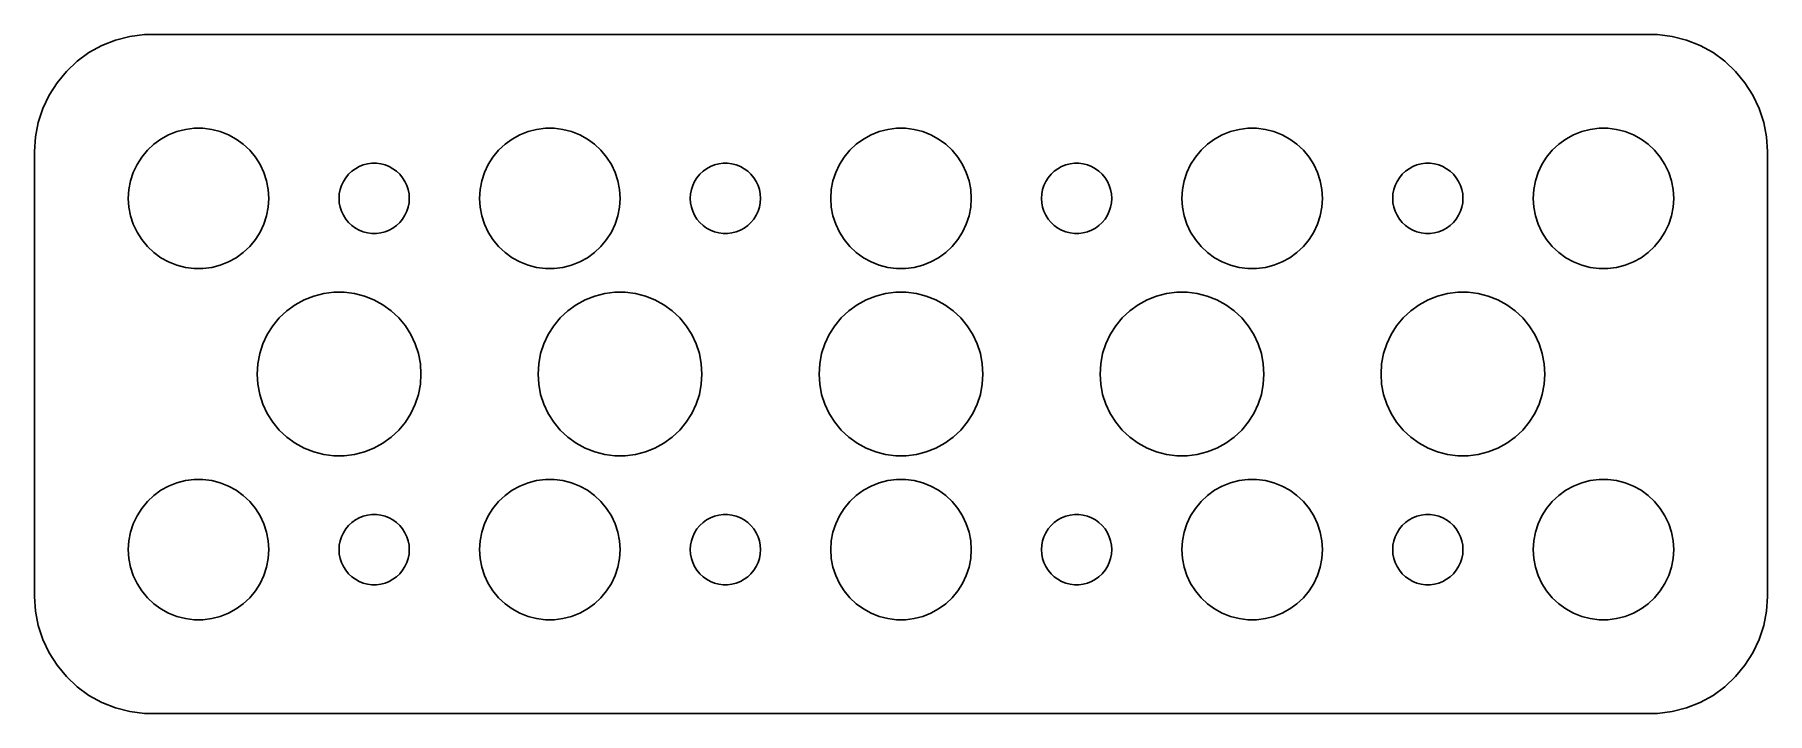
# Model space of a CAD drawing. Header units: metres. Extents: x -37 to 37, y -14.5 to 14.5.
import ezdxf

# ---------------------------------------------------------------- set-up
doc = ezdxf.new("R2010")
doc.units = ezdxf.units.M

msp = doc.modelspace()

# ---------------------------------------------------------------- linework, layer by layer
for p, q in [((-33.5451, 14.2553), (-34.1289, 14.0241)), ((-32.9369, 14.4114), (-33.5451, 14.2553)), ((-32.3139, 14.4901), (-32.9369, 14.4114)), ((32.3139, 14.4901), (-32.3139, 14.4901)), ((32.9369, 14.4114), (32.3139, 14.4901)), ((33.5451, 14.2553), (32.9369, 14.4114)), ((34.1289, 14.0241), (33.5451, 14.2553)), ((-35.1871, 13.3526), (-35.6448, 12.9227)), ((-34.6791, 13.7216), (-35.1871, 13.3526)), ((-34.1289, 14.0241), (-34.6791, 13.7216)), ((34.6791, 13.7216), (34.1289, 14.0241)), ((35.1871, 13.3526), (34.6791, 13.7216)), ((35.6448, 12.9227), (35.1871, 13.3526)), ((-35.6448, 12.9227), (-36.0451, 12.4389)), ((36.0451, 12.4389), (35.6448, 12.9227)), ((-36.3815, 11.9088), (-36.6489, 11.3406)), ((-36.0451, 12.4389), (-36.3815, 11.9088)), ((36.3815, 11.9088), (36.0451, 12.4389)), ((36.6489, 11.3406), (36.3815, 11.9088)), ((-36.6489, 11.3406), (-36.8429, 10.7434)), ((36.8429, 10.7434), (36.6489, 11.3406)), ((-36.8429, 10.7434), (-36.9606, 10.1267)), ((-30.927, 10.3532), (-30.5621, 10.4469)), ((-30.5621, 10.4469), (-30.1884, 10.4941)), ((-30.1884, 10.4941), (-29.8116, 10.4941)), ((-29.8116, 10.4941), (-29.4379, 10.4469)), ((-29.4379, 10.4469), (-29.0729, 10.3532)), ((-15.927, 10.3532), (-15.5621, 10.4469)), ((-15.5621, 10.4469), (-15.1884, 10.4941)), ((-15.1884, 10.4941), (-14.8116, 10.4941)), ((-14.8116, 10.4941), (-14.4379, 10.4469)), ((-14.4379, 10.4469), (-14.0729, 10.3532)), ((-0.92705, 10.3532), (-0.56213, 10.4469)), ((-0.56213, 10.4469), (-0.18837, 10.4941)), ((-0.18837, 10.4941), (0.18837, 10.4941)), ((0.18837, 10.4941), (0.56213, 10.4469)), ((0.56213, 10.4469), (0.92705, 10.3532)), ((14.0729, 10.3532), (14.4379, 10.4469)), ((14.4379, 10.4469), (14.8116, 10.4941)), ((14.8116, 10.4941), (15.1884, 10.4941)), ((15.1884, 10.4941), (15.5621, 10.4469)), ((15.5621, 10.4469), (15.927, 10.3532)), ((29.0729, 10.3532), (29.4379, 10.4469)), ((29.4379, 10.4469), (29.8116, 10.4941)), ((29.8116, 10.4941), (30.1884, 10.4941)), ((30.1884, 10.4941), (30.5621, 10.4469)), ((30.5621, 10.4469), (30.927, 10.3532)), ((36.9606, 10.1267), (36.8429, 10.7434)), ((-36.9606, 10.1267), (-37, 9.5)), ((-32.1869, 9.55363), (-31.9123, 9.81154)), ((-31.9123, 9.81154), (-31.6075, 10.033)), ((-31.6075, 10.033), (-31.2773, 10.2145)), ((-31.2773, 10.2145), (-30.927, 10.3532)), ((-29.0729, 10.3532), (-28.7227, 10.2145)), ((-28.7227, 10.2145), (-28.3925, 10.033)), ((-28.3925, 10.033), (-28.0877, 9.81154)), ((-28.0877, 9.81154), (-27.8131, 9.55363)), ((-17.1869, 9.55363), (-16.9123, 9.81154)), ((-16.9123, 9.81154), (-16.6075, 10.033)), ((-16.6075, 10.033), (-16.2773, 10.2145)), ((-16.2773, 10.2145), (-15.927, 10.3532)), ((-14.0729, 10.3532), (-13.7227, 10.2145)), ((-13.7227, 10.2145), (-13.3925, 10.033)), ((-13.3925, 10.033), (-13.0877, 9.81154)), ((-13.0877, 9.81154), (-12.8131, 9.55363)), ((-2.1869, 9.55363), (-1.91226, 9.81154)), ((-1.91226, 9.81154), (-1.60747, 10.033)), ((-1.60747, 10.033), (-1.27733, 10.2145)), ((-1.27733, 10.2145), (-0.92705, 10.3532)), ((0.92705, 10.3532), (1.27733, 10.2145)), ((1.27733, 10.2145), (1.60747, 10.033)), ((1.60747, 10.033), (1.91226, 9.81154)), ((1.91226, 9.81154), (2.1869, 9.55363)), ((12.8131, 9.55363), (13.0877, 9.81154)), ((13.0877, 9.81154), (13.3925, 10.033)), ((13.3925, 10.033), (13.7227, 10.2145)), ((13.7227, 10.2145), (14.0729, 10.3532)), ((15.927, 10.3532), (16.2773, 10.2145)), ((16.2773, 10.2145), (16.6075, 10.033)), ((16.6075, 10.033), (16.9123, 9.81154)), ((16.9123, 9.81154), (17.1869, 9.55363)), ((27.8131, 9.55363), (28.0877, 9.81154)), ((28.0877, 9.81154), (28.3925, 10.033)), ((28.3925, 10.033), (28.7227, 10.2145)), ((28.7227, 10.2145), (29.0729, 10.3532)), ((30.927, 10.3532), (31.2773, 10.2145)), ((31.2773, 10.2145), (31.6075, 10.033)), ((31.6075, 10.033), (31.9123, 9.81154)), ((31.9123, 9.81154), (32.1869, 9.55363)), ((37, 9.5), (36.9606, 10.1267)), ((-37, 9.5), (-37, -9.5)), ((-32.7893, 8.60437), (-32.6289, 8.94525)), ((-32.6289, 8.94525), (-32.427, 9.26335)), ((-32.427, 9.26335), (-32.1869, 9.55363)), ((-27.8131, 9.55363), (-27.5729, 9.26335)), ((-27.5729, 9.26335), (-27.3711, 8.94525)), ((-27.3711, 8.94525), (-27.2107, 8.60437)), ((-23.1387, 8.85724), (-22.9635, 8.92657)), ((-22.9635, 8.92657), (-22.7811, 8.97342)), ((-22.7811, 8.97342), (-22.5942, 8.99704)), ((-22.5942, 8.99704), (-22.4058, 8.99704)), ((-22.4058, 8.99704), (-22.2189, 8.97342)), ((-22.2189, 8.97342), (-22.0365, 8.92657)), ((-22.0365, 8.92657), (-21.8613, 8.85724)), ((-17.7893, 8.60437), (-17.6289, 8.94525)), ((-17.6289, 8.94525), (-17.427, 9.26335)), ((-17.427, 9.26335), (-17.1869, 9.55363)), ((-12.8131, 9.55363), (-12.5729, 9.26335)), ((-12.5729, 9.26335), (-12.3711, 8.94525)), ((-12.3711, 8.94525), (-12.2107, 8.60437)), ((-8.13866, 8.85724), (-7.96352, 8.92657)), ((-7.96352, 8.92657), (-7.78107, 8.97342)), ((-7.78107, 8.97342), (-7.59418, 8.99704)), ((-7.59418, 8.99704), (-7.40581, 8.99704)), ((-7.40581, 8.99704), (-7.21892, 8.97342)), ((-7.21892, 8.97342), (-7.03647, 8.92657)), ((-7.03647, 8.92657), (-6.86133, 8.85724)), ((-2.78932, 8.60437), (-2.62891, 8.94525)), ((-2.62891, 8.94525), (-2.42705, 9.26335)), ((-2.42705, 9.26335), (-2.1869, 9.55363)), ((2.1869, 9.55363), (2.42705, 9.26335)), ((2.42705, 9.26335), (2.62891, 8.94525)), ((2.62891, 8.94525), (2.78932, 8.60437)), ((6.86133, 8.85724), (7.03647, 8.92657)), ((7.03647, 8.92657), (7.21892, 8.97342)), ((7.21892, 8.97342), (7.40581, 8.99704)), ((7.40581, 8.99704), (7.59418, 8.99704)), ((7.59418, 8.99704), (7.78107, 8.97342)), ((7.78107, 8.97342), (7.96352, 8.92657)), ((7.96352, 8.92657), (8.13866, 8.85724)), ((12.2107, 8.60437), (12.3711, 8.94525)), ((12.3711, 8.94525), (12.5729, 9.26335)), ((12.5729, 9.26335), (12.8131, 9.55363)), ((17.1869, 9.55363), (17.427, 9.26335)), ((17.427, 9.26335), (17.6289, 8.94525)), ((17.6289, 8.94525), (17.7893, 8.60437)), ((21.8613, 8.85724), (22.0365, 8.92657)), ((22.0365, 8.92657), (22.2189, 8.97342)), ((22.2189, 8.97342), (22.4058, 8.99704)), ((22.4058, 8.99704), (22.5942, 8.99704)), ((22.5942, 8.99704), (22.7811, 8.97342)), ((22.7811, 8.97342), (22.9635, 8.92657)), ((22.9635, 8.92657), (23.1387, 8.85724)), ((27.2107, 8.60437), (27.3711, 8.94525)), ((27.3711, 8.94525), (27.5729, 9.26335)), ((27.5729, 9.26335), (27.8131, 9.55363)), ((32.1869, 9.55363), (32.427, 9.26335)), ((32.427, 9.26335), (32.6289, 8.94525)), ((32.6289, 8.94525), (32.7893, 8.60437)), ((37, -9.5), (37, 9.5)), ((-32.9763, 7.87599), (-32.9057, 8.24606)), ((-32.9057, 8.24606), (-32.7893, 8.60437)), ((-27.2107, 8.60437), (-27.0942, 8.24606)), ((-27.0942, 8.24606), (-27.0237, 7.87599)), ((-23.8947, 8.05219), (-23.8145, 8.22263)), ((-23.8145, 8.22263), (-23.7135, 8.38167)), ((-23.7135, 8.38167), (-23.5934, 8.52681)), ((-23.5934, 8.52681), (-23.4561, 8.65576)), ((-23.4561, 8.65576), (-23.3037, 8.76648)), ((-23.3037, 8.76648), (-23.1387, 8.85724)), ((-21.8613, 8.85724), (-21.6963, 8.76648)), ((-21.6963, 8.76648), (-21.5439, 8.65576)), ((-21.5439, 8.65576), (-21.4065, 8.52681)), ((-21.4065, 8.52681), (-21.2865, 8.38167)), ((-21.2865, 8.38167), (-21.1855, 8.22263)), ((-21.1855, 8.22263), (-21.1053, 8.05219)), ((-17.9763, 7.87599), (-17.9057, 8.24606)), ((-17.9057, 8.24606), (-17.7893, 8.60437)), ((-12.2107, 8.60437), (-12.0942, 8.24606)), ((-12.0942, 8.24606), (-12.0237, 7.87599)), ((-8.89465, 8.05219), (-8.81445, 8.22263)), ((-8.81445, 8.22263), (-8.71352, 8.38167)), ((-8.71352, 8.38167), (-8.59344, 8.52681)), ((-8.59344, 8.52681), (-8.45613, 8.65576)), ((-8.45613, 8.65576), (-8.30373, 8.76648)), ((-8.30373, 8.76648), (-8.13866, 8.85724)), ((-6.86133, 8.85724), (-6.69626, 8.76648)), ((-6.69626, 8.76648), (-6.54385, 8.65576)), ((-6.54385, 8.65576), (-6.40654, 8.52681)), ((-6.40654, 8.52681), (-6.28647, 8.38167)), ((-6.28647, 8.38167), (-6.18553, 8.22263)), ((-6.18553, 8.22263), (-6.10533, 8.05219)), ((-2.97633, 7.87599), (-2.90575, 8.24606)), ((-2.90575, 8.24606), (-2.78932, 8.60437)), ((2.78932, 8.60437), (2.90575, 8.24606)), ((2.90575, 8.24606), (2.97633, 7.87599)), ((6.10533, 8.05219), (6.18553, 8.22263)), ((6.18553, 8.22263), (6.28647, 8.38167)), ((6.28647, 8.38167), (6.40654, 8.52681)), ((6.40654, 8.52681), (6.54385, 8.65576)), ((6.54385, 8.65576), (6.69626, 8.76648)), ((6.69626, 8.76648), (6.86133, 8.85724)), ((8.13866, 8.85724), (8.30373, 8.76648)), ((8.30373, 8.76648), (8.45613, 8.65576)), ((8.45613, 8.65576), (8.59344, 8.52681)), ((8.59344, 8.52681), (8.71352, 8.38167)), ((8.71352, 8.38167), (8.81445, 8.22263)), ((8.81445, 8.22263), (8.89465, 8.05219)), ((12.0237, 7.87599), (12.0942, 8.24606)), ((12.0942, 8.24606), (12.2107, 8.60437)), ((17.7893, 8.60437), (17.9057, 8.24606)), ((17.9057, 8.24606), (17.9763, 7.87599)), ((21.1053, 8.05219), (21.1855, 8.22263)), ((21.1855, 8.22263), (21.2865, 8.38167)), ((21.2865, 8.38167), (21.4065, 8.52681)), ((21.4065, 8.52681), (21.5439, 8.65576)), ((21.5439, 8.65576), (21.6963, 8.76648)), ((21.6963, 8.76648), (21.8613, 8.85724)), ((23.1387, 8.85724), (23.3037, 8.76648)), ((23.3037, 8.76648), (23.4561, 8.65576)), ((23.4561, 8.65576), (23.5934, 8.52681)), ((23.5934, 8.52681), (23.7135, 8.38167)), ((23.7135, 8.38167), (23.8145, 8.22263)), ((23.8145, 8.22263), (23.8947, 8.05219)), ((27.0237, 7.87599), (27.0942, 8.24606)), ((27.0942, 8.24606), (27.2107, 8.60437)), ((32.7893, 8.60437), (32.9057, 8.24606)), ((32.9057, 8.24606), (32.9763, 7.87599)), ((-33, 7.5), (-32.9763, 7.87599)), ((-32.9763, 7.12399), (-33, 7.5)), ((-27.0237, 7.87599), (-27, 7.5)), ((-27, 7.5), (-27.0237, 7.12399)), ((-24, 7.5), (-23.9882, 7.68799)), ((-23.9882, 7.312), (-24, 7.5)), ((-23.9882, 7.68799), (-23.9529, 7.87303)), ((-23.9529, 7.87303), (-23.8947, 8.05219)), ((-21.1053, 8.05219), (-21.0471, 7.87303)), ((-21.0471, 7.87303), (-21.0118, 7.68799)), ((-21.0118, 7.68799), (-21, 7.5)), ((-21, 7.5), (-21.0118, 7.312)), ((-18, 7.5), (-17.9763, 7.87599)), ((-17.9763, 7.12399), (-18, 7.5)), ((-12.0237, 7.87599), (-12, 7.5)), ((-12, 7.5), (-12.0237, 7.12399)), ((-9, 7.5), (-8.98816, 7.68799)), ((-8.98816, 7.312), (-9, 7.5)), ((-8.98816, 7.68799), (-8.95287, 7.87303)), ((-8.95287, 7.87303), (-8.89465, 8.05219)), ((-6.10533, 8.05219), (-6.04712, 7.87303)), ((-6.04712, 7.87303), (-6.01183, 7.68799)), ((-6.01183, 7.68799), (-6, 7.5)), ((-6, 7.5), (-6.01183, 7.312)), ((-3, 7.5), (-2.97633, 7.87599)), ((-2.97633, 7.12399), (-3, 7.5)), ((2.97633, 7.87599), (3, 7.5)), ((3, 7.5), (2.97633, 7.12399)), ((6, 7.5), (6.01183, 7.68799)), ((6.01183, 7.312), (6, 7.5)), ((6.01183, 7.68799), (6.04712, 7.87303)), ((6.04712, 7.87303), (6.10533, 8.05219)), ((8.89465, 8.05219), (8.95287, 7.87303)), ((8.95287, 7.87303), (8.98816, 7.68799)), ((8.98816, 7.68799), (9, 7.5)), ((9, 7.5), (8.98816, 7.312)), ((12, 7.5), (12.0237, 7.87599)), ((12.0237, 7.12399), (12, 7.5)), ((17.9763, 7.87599), (18, 7.5)), ((18, 7.5), (17.9763, 7.12399)), ((21, 7.5), (21.0118, 7.68799)), ((21.0118, 7.312), (21, 7.5)), ((21.0118, 7.68799), (21.0471, 7.87303)), ((21.0471, 7.87303), (21.1053, 8.05219)), ((23.8947, 8.05219), (23.9529, 7.87303)), ((23.9529, 7.87303), (23.9882, 7.68799)), ((23.9882, 7.68799), (24, 7.5)), ((24, 7.5), (23.9882, 7.312)), ((27, 7.5), (27.0237, 7.87599)), ((27.0237, 7.12399), (27, 7.5)), ((32.9763, 7.87599), (33, 7.5)), ((33, 7.5), (32.9763, 7.12399)), ((-32.9057, 6.75392), (-32.9763, 7.12399)), ((-32.7893, 6.39561), (-32.9057, 6.75392)), ((-27.0942, 6.75392), (-27.2107, 6.39561)), ((-27.0237, 7.12399), (-27.0942, 6.75392)), ((-23.9529, 7.12695), (-23.9882, 7.312)), ((-23.8947, 6.9478), (-23.9529, 7.12695)), ((-23.8145, 6.77736), (-23.8947, 6.9478)), ((-23.7135, 6.61832), (-23.8145, 6.77736)), ((-21.1855, 6.77736), (-21.2865, 6.61832)), ((-21.1053, 6.9478), (-21.1855, 6.77736)), ((-21.0471, 7.12695), (-21.1053, 6.9478)), ((-21.0118, 7.312), (-21.0471, 7.12695)), ((-17.9057, 6.75392), (-17.9763, 7.12399)), ((-17.7893, 6.39561), (-17.9057, 6.75392)), ((-12.0942, 6.75392), (-12.2107, 6.39561)), ((-12.0237, 7.12399), (-12.0942, 6.75392)), ((-8.95287, 7.12695), (-8.98816, 7.312)), ((-8.89465, 6.9478), (-8.95287, 7.12695)), ((-8.81445, 6.77736), (-8.89465, 6.9478)), ((-8.71352, 6.61832), (-8.81445, 6.77736)), ((-6.18553, 6.77736), (-6.28647, 6.61832)), ((-6.10533, 6.9478), (-6.18553, 6.77736)), ((-6.04712, 7.12695), (-6.10533, 6.9478)), ((-6.01183, 7.312), (-6.04712, 7.12695)), ((-2.90575, 6.75392), (-2.97633, 7.12399)), ((-2.78932, 6.39561), (-2.90575, 6.75392)), ((2.90575, 6.75392), (2.78932, 6.39561)), ((2.97633, 7.12399), (2.90575, 6.75392)), ((6.04712, 7.12695), (6.01183, 7.312)), ((6.10533, 6.9478), (6.04712, 7.12695)), ((6.18553, 6.77736), (6.10533, 6.9478)), ((6.28647, 6.61832), (6.18553, 6.77736)), ((8.81445, 6.77736), (8.71352, 6.61832)), ((8.89465, 6.9478), (8.81445, 6.77736)), ((8.95287, 7.12695), (8.89465, 6.9478)), ((8.98816, 7.312), (8.95287, 7.12695)), ((12.0942, 6.75392), (12.0237, 7.12399)), ((12.2107, 6.39561), (12.0942, 6.75392)), ((17.9057, 6.75392), (17.7893, 6.39561)), ((17.9763, 7.12399), (17.9057, 6.75392)), ((21.0471, 7.12695), (21.0118, 7.312)), ((21.1053, 6.9478), (21.0471, 7.12695)), ((21.1855, 6.77736), (21.1053, 6.9478)), ((21.2865, 6.61832), (21.1855, 6.77736)), ((23.8145, 6.77736), (23.7135, 6.61832)), ((23.8947, 6.9478), (23.8145, 6.77736)), ((23.9529, 7.12695), (23.8947, 6.9478)), ((23.9882, 7.312), (23.9529, 7.12695)), ((27.0942, 6.75392), (27.0237, 7.12399)), ((27.2107, 6.39561), (27.0942, 6.75392)), ((32.9057, 6.75392), (32.7893, 6.39561)), ((32.9763, 7.12399), (32.9057, 6.75392)), ((-32.6289, 6.05473), (-32.7893, 6.39561)), ((-32.427, 5.73663), (-32.6289, 6.05473)), ((-27.3711, 6.05473), (-27.5729, 5.73663)), ((-27.2107, 6.39561), (-27.3711, 6.05473)), ((-23.5934, 6.47318), (-23.7135, 6.61832)), ((-23.4561, 6.34422), (-23.5934, 6.47318)), ((-23.3037, 6.23351), (-23.4561, 6.34422)), ((-23.1387, 6.14275), (-23.3037, 6.23351)), ((-22.9635, 6.07341), (-23.1387, 6.14275)), ((-22.7811, 6.02657), (-22.9635, 6.07341)), ((-22.5942, 6.00294), (-22.7811, 6.02657)), ((-22.4058, 6.00294), (-22.5942, 6.00294)), ((-22.2189, 6.02657), (-22.4058, 6.00294)), ((-22.0365, 6.07341), (-22.2189, 6.02657)), ((-21.8613, 6.14275), (-22.0365, 6.07341)), ((-21.6963, 6.23351), (-21.8613, 6.14275)), ((-21.5439, 6.34422), (-21.6963, 6.23351)), ((-21.4065, 6.47318), (-21.5439, 6.34422)), ((-21.2865, 6.61832), (-21.4065, 6.47318)), ((-17.6289, 6.05473), (-17.7893, 6.39561)), ((-17.427, 5.73663), (-17.6289, 6.05473)), ((-12.3711, 6.05473), (-12.5729, 5.73663)), ((-12.2107, 6.39561), (-12.3711, 6.05473)), ((-8.59344, 6.47318), (-8.71352, 6.61832)), ((-8.45613, 6.34422), (-8.59344, 6.47318)), ((-8.30373, 6.23351), (-8.45613, 6.34422)), ((-8.13866, 6.14275), (-8.30373, 6.23351)), ((-7.96352, 6.07341), (-8.13866, 6.14275)), ((-7.78107, 6.02657), (-7.96352, 6.07341)), ((-7.59418, 6.00294), (-7.78107, 6.02657)), ((-7.40581, 6.00294), (-7.59418, 6.00294)), ((-7.21892, 6.02657), (-7.40581, 6.00294)), ((-7.03647, 6.07341), (-7.21892, 6.02657)), ((-6.86133, 6.14275), (-7.03647, 6.07341)), ((-6.69626, 6.23351), (-6.86133, 6.14275)), ((-6.54385, 6.34422), (-6.69626, 6.23351)), ((-6.40654, 6.47318), (-6.54385, 6.34422)), ((-6.28647, 6.61832), (-6.40654, 6.47318)), ((-2.62891, 6.05473), (-2.78932, 6.39561)), ((-2.42705, 5.73663), (-2.62891, 6.05473)), ((2.62891, 6.05473), (2.42705, 5.73663)), ((2.78932, 6.39561), (2.62891, 6.05473)), ((6.40654, 6.47318), (6.28647, 6.61832)), ((6.54385, 6.34422), (6.40654, 6.47318)), ((6.69626, 6.23351), (6.54385, 6.34422)), ((6.86133, 6.14275), (6.69626, 6.23351)), ((7.03647, 6.07341), (6.86133, 6.14275)), ((7.21892, 6.02657), (7.03647, 6.07341)), ((7.40581, 6.00294), (7.21892, 6.02657)), ((7.59418, 6.00294), (7.40581, 6.00294)), ((7.78107, 6.02657), (7.59418, 6.00294)), ((7.96352, 6.07341), (7.78107, 6.02657)), ((8.13866, 6.14275), (7.96352, 6.07341)), ((8.30373, 6.23351), (8.13866, 6.14275)), ((8.45613, 6.34422), (8.30373, 6.23351)), ((8.59344, 6.47318), (8.45613, 6.34422)), ((8.71352, 6.61832), (8.59344, 6.47318)), ((12.3711, 6.05473), (12.2107, 6.39561)), ((12.5729, 5.73663), (12.3711, 6.05473)), ((17.6289, 6.05473), (17.427, 5.73663)), ((17.7893, 6.39561), (17.6289, 6.05473)), ((21.4065, 6.47318), (21.2865, 6.61832)), ((21.5439, 6.34422), (21.4065, 6.47318)), ((21.6963, 6.23351), (21.5439, 6.34422)), ((21.8613, 6.14275), (21.6963, 6.23351)), ((22.0365, 6.07341), (21.8613, 6.14275)), ((22.2189, 6.02657), (22.0365, 6.07341)), ((22.4058, 6.00294), (22.2189, 6.02657)), ((22.5942, 6.00294), (22.4058, 6.00294)), ((22.7811, 6.02657), (22.5942, 6.00294)), ((22.9635, 6.07341), (22.7811, 6.02657)), ((23.1387, 6.14275), (22.9635, 6.07341)), ((23.3037, 6.23351), (23.1387, 6.14275)), ((23.4561, 6.34422), (23.3037, 6.23351)), ((23.5934, 6.47318), (23.4561, 6.34422)), ((23.7135, 6.61832), (23.5934, 6.47318)), ((27.3711, 6.05473), (27.2107, 6.39561)), ((27.5729, 5.73663), (27.3711, 6.05473)), ((32.6289, 6.05473), (32.427, 5.73663)), ((32.7893, 6.39561), (32.6289, 6.05473)), ((-32.1869, 5.44635), (-32.427, 5.73663)), ((-31.9123, 5.18845), (-32.1869, 5.44635)), ((-31.6075, 4.96701), (-31.9123, 5.18845)), ((-28.0877, 5.18845), (-28.3925, 4.96701)), ((-27.8131, 5.44635), (-28.0877, 5.18845)), ((-27.5729, 5.73663), (-27.8131, 5.44635)), ((-17.1869, 5.44635), (-17.427, 5.73663)), ((-16.9123, 5.18845), (-17.1869, 5.44635)), ((-16.6075, 4.96701), (-16.9123, 5.18845)), ((-13.0877, 5.18845), (-13.3925, 4.96701)), ((-12.8131, 5.44635), (-13.0877, 5.18845)), ((-12.5729, 5.73663), (-12.8131, 5.44635)), ((-2.1869, 5.44635), (-2.42705, 5.73663)), ((-1.91226, 5.18845), (-2.1869, 5.44635)), ((-1.60747, 4.96701), (-1.91226, 5.18845)), ((1.91226, 5.18845), (1.60747, 4.96701)), ((2.1869, 5.44635), (1.91226, 5.18845)), ((2.42705, 5.73663), (2.1869, 5.44635)), ((12.8131, 5.44635), (12.5729, 5.73663)), ((13.0877, 5.18845), (12.8131, 5.44635)), ((13.3925, 4.96701), (13.0877, 5.18845)), ((16.9123, 5.18845), (16.6075, 4.96701)), ((17.1869, 5.44635), (16.9123, 5.18845)), ((17.427, 5.73663), (17.1869, 5.44635)), ((27.8131, 5.44635), (27.5729, 5.73663)), ((28.0877, 5.18845), (27.8131, 5.44635)), ((28.3925, 4.96701), (28.0877, 5.18845)), ((31.9123, 5.18845), (31.6075, 4.96701)), ((32.1869, 5.44635), (31.9123, 5.18845)), ((32.427, 5.73663), (32.1869, 5.44635)), ((-31.2773, 4.78551), (-31.6075, 4.96701)), ((-30.927, 4.64682), (-31.2773, 4.78551)), ((-30.5621, 4.55313), (-30.927, 4.64682)), ((-30.1884, 4.50591), (-30.5621, 4.55313)), ((-29.8116, 4.50591), (-30.1884, 4.50591)), ((-29.4379, 4.55313), (-29.8116, 4.50591)), ((-29.0729, 4.64682), (-29.4379, 4.55313)), ((-28.7227, 4.78551), (-29.0729, 4.64682)), ((-28.3925, 4.96701), (-28.7227, 4.78551)), ((-16.2773, 4.78551), (-16.6075, 4.96701)), ((-15.927, 4.64682), (-16.2773, 4.78551)), ((-15.5621, 4.55313), (-15.927, 4.64682)), ((-15.1884, 4.50591), (-15.5621, 4.55313)), ((-14.8116, 4.50591), (-15.1884, 4.50591)), ((-14.4379, 4.55313), (-14.8116, 4.50591)), ((-14.0729, 4.64682), (-14.4379, 4.55313)), ((-13.7227, 4.78551), (-14.0729, 4.64682)), ((-13.3925, 4.96701), (-13.7227, 4.78551)), ((-1.27733, 4.78551), (-1.60747, 4.96701)), ((-0.92705, 4.64682), (-1.27733, 4.78551)), ((-0.56213, 4.55313), (-0.92705, 4.64682)), ((-0.18837, 4.50591), (-0.56213, 4.55313)), ((0.18837, 4.50591), (-0.18837, 4.50591)), ((0.56213, 4.55313), (0.18837, 4.50591)), ((0.92705, 4.64682), (0.56213, 4.55313)), ((1.27733, 4.78551), (0.92705, 4.64682)), ((1.60747, 4.96701), (1.27733, 4.78551)), ((13.7227, 4.78551), (13.3925, 4.96701)), ((14.0729, 4.64682), (13.7227, 4.78551)), ((14.4379, 4.55313), (14.0729, 4.64682)), ((14.8116, 4.50591), (14.4379, 4.55313)), ((15.1884, 4.50591), (14.8116, 4.50591)), ((15.5621, 4.55313), (15.1884, 4.50591)), ((15.927, 4.64682), (15.5621, 4.55313)), ((16.2773, 4.78551), (15.927, 4.64682)), ((16.6075, 4.96701), (16.2773, 4.78551)), ((28.7227, 4.78551), (28.3925, 4.96701)), ((29.0729, 4.64682), (28.7227, 4.78551)), ((29.4379, 4.55313), (29.0729, 4.64682)), ((29.8116, 4.50591), (29.4379, 4.55313)), ((30.1884, 4.50591), (29.8116, 4.50591)), ((30.5621, 4.55313), (30.1884, 4.50591)), ((30.927, 4.64682), (30.5621, 4.55313)), ((31.2773, 4.78551), (30.927, 4.64682)), ((31.6075, 4.96701), (31.2773, 4.78551)), ((-25.8754, 2.95514), (-25.4902, 3.16689)), ((-25.4902, 3.16689), (-25.0816, 3.32869)), ((-25.0816, 3.32869), (-24.6558, 3.438)), ((-24.6558, 3.438), (-24.2198, 3.49309)), ((-24.2198, 3.49309), (-23.7802, 3.49309)), ((-23.7802, 3.49309), (-23.3442, 3.438)), ((-23.3442, 3.438), (-22.9184, 3.32869)), ((-22.9184, 3.32869), (-22.5098, 3.16689)), ((-22.5098, 3.16689), (-22.1246, 2.95514)), ((-13.8754, 2.95514), (-13.4902, 3.16689)), ((-13.4902, 3.16689), (-13.0816, 3.32869)), ((-13.0816, 3.32869), (-12.6558, 3.438)), ((-12.6558, 3.438), (-12.2198, 3.49309)), ((-12.2198, 3.49309), (-11.7802, 3.49309)), ((-11.7802, 3.49309), (-11.3442, 3.438)), ((-11.3442, 3.438), (-10.9184, 3.32869)), ((-10.9184, 3.32869), (-10.5098, 3.16689)), ((-10.5098, 3.16689), (-10.1246, 2.95514)), ((-1.87538, 2.95514), (-1.49022, 3.16689)), ((-1.49022, 3.16689), (-1.08156, 3.32869)), ((-1.08156, 3.32869), (-0.65582, 3.438)), ((-0.65582, 3.438), (-0.21976, 3.49309)), ((-0.21976, 3.49309), (0.21976, 3.49309)), ((0.21976, 3.49309), (0.65582, 3.438)), ((0.65582, 3.438), (1.08156, 3.32869)), ((1.08156, 3.32869), (1.49022, 3.16689)), ((1.49022, 3.16689), (1.87538, 2.95514)), ((10.1246, 2.95514), (10.5098, 3.16689)), ((10.5098, 3.16689), (10.9184, 3.32869)), ((10.9184, 3.32869), (11.3442, 3.438)), ((11.3442, 3.438), (11.7802, 3.49309)), ((11.7802, 3.49309), (12.2198, 3.49309)), ((12.2198, 3.49309), (12.6558, 3.438)), ((12.6558, 3.438), (13.0816, 3.32869)), ((13.0816, 3.32869), (13.4902, 3.16689)), ((13.4902, 3.16689), (13.8754, 2.95514)), ((22.1246, 2.95514), (22.5098, 3.16689)), ((22.5098, 3.16689), (22.9184, 3.32869)), ((22.9184, 3.32869), (23.3442, 3.438)), ((23.3442, 3.438), (23.7802, 3.49309)), ((23.7802, 3.49309), (24.2198, 3.49309)), ((24.2198, 3.49309), (24.6558, 3.438)), ((24.6558, 3.438), (25.0816, 3.32869)), ((25.0816, 3.32869), (25.4902, 3.16689)), ((25.4902, 3.16689), (25.8754, 2.95514)), ((-26.8316, 2.05724), (-26.5514, 2.3959)), ((-26.5514, 2.3959), (-26.231, 2.69679)), ((-26.231, 2.69679), (-25.8754, 2.95514)), ((-22.1246, 2.95514), (-21.769, 2.69679)), ((-21.769, 2.69679), (-21.4486, 2.3959)), ((-21.4486, 2.3959), (-21.1684, 2.05724)), ((-14.8316, 2.05724), (-14.5514, 2.3959)), ((-14.5514, 2.3959), (-14.231, 2.69679)), ((-14.231, 2.69679), (-13.8754, 2.95514)), ((-10.1246, 2.95514), (-9.76901, 2.69679)), ((-9.76901, 2.69679), (-9.44861, 2.3959)), ((-9.44861, 2.3959), (-9.16843, 2.05724)), ((-2.83156, 2.05724), (-2.55138, 2.3959)), ((-2.55138, 2.3959), (-2.23097, 2.69679)), ((-2.23097, 2.69679), (-1.87538, 2.95514)), ((1.87538, 2.95514), (2.23097, 2.69679)), ((2.23097, 2.69679), (2.55138, 2.3959)), ((2.55138, 2.3959), (2.83156, 2.05724)), ((9.16843, 2.05724), (9.44861, 2.3959)), ((9.44861, 2.3959), (9.76901, 2.69679)), ((9.76901, 2.69679), (10.1246, 2.95514)), ((13.8754, 2.95514), (14.231, 2.69679)), ((14.231, 2.69679), (14.5514, 2.3959)), ((14.5514, 2.3959), (14.8316, 2.05724)), ((21.1684, 2.05724), (21.4486, 2.3959)), ((21.4486, 2.3959), (21.769, 2.69679)), ((21.769, 2.69679), (22.1246, 2.95514)), ((25.8754, 2.95514), (26.231, 2.69679)), ((26.231, 2.69679), (26.5514, 2.3959)), ((26.5514, 2.3959), (26.8316, 2.05724)), ((-27.2542, 1.28842), (-27.0671, 1.68613)), ((-27.0671, 1.68613), (-26.8316, 2.05724)), ((-21.1684, 2.05724), (-20.9329, 1.68613)), ((-20.9329, 1.68613), (-20.7458, 1.28842)), ((-15.2542, 1.28842), (-15.0671, 1.68613)), ((-15.0671, 1.68613), (-14.8316, 2.05724)), ((-9.16843, 2.05724), (-8.93292, 1.68613)), ((-8.93292, 1.68613), (-8.74577, 1.28842)), ((-3.25421, 1.28842), (-3.06706, 1.68613)), ((-3.06706, 1.68613), (-2.83156, 2.05724)), ((2.83156, 2.05724), (3.06706, 1.68613)), ((3.06706, 1.68613), (3.25421, 1.28842)), ((8.74577, 1.28842), (8.93292, 1.68613)), ((8.93292, 1.68613), (9.16843, 2.05724)), ((14.8316, 2.05724), (15.0671, 1.68613)), ((15.0671, 1.68613), (15.2542, 1.28842)), ((20.7458, 1.28842), (20.9329, 1.68613)), ((20.9329, 1.68613), (21.1684, 2.05724)), ((26.8316, 2.05724), (27.0671, 1.68613)), ((27.0671, 1.68613), (27.2542, 1.28842)), ((-27.4724, 0.43866), (-27.39, 0.87041)), ((-27.39, 0.87041), (-27.2542, 1.28842)), ((-20.7458, 1.28842), (-20.61, 0.87041)), ((-20.61, 0.87041), (-20.5276, 0.43866)), ((-15.4724, 0.43866), (-15.39, 0.87041)), ((-15.39, 0.87041), (-15.2542, 1.28842)), ((-8.74577, 1.28842), (-8.60995, 0.87041)), ((-8.60995, 0.87041), (-8.52759, 0.43866)), ((-3.4724, 0.43866), (-3.39003, 0.87041)), ((-3.39003, 0.87041), (-3.25421, 1.28842)), ((3.25421, 1.28842), (3.39003, 0.87041)), ((3.39003, 0.87041), (3.4724, 0.43866)), ((8.52759, 0.43866), (8.60995, 0.87041)), ((8.60995, 0.87041), (8.74577, 1.28842)), ((15.2542, 1.28842), (15.39, 0.87041)), ((15.39, 0.87041), (15.4724, 0.43866)), ((20.5276, 0.43866), (20.61, 0.87041)), ((20.61, 0.87041), (20.7458, 1.28842)), ((27.2542, 1.28842), (27.39, 0.87041)), ((27.39, 0.87041), (27.4724, 0.43866)), ((-27.5, 0), (-27.4724, 0.43866)), ((-27.4724, -0.43866), (-27.5, 0)), ((-20.5276, 0.43866), (-20.5, 0)), ((-20.5, 0), (-20.5276, -0.43866)), ((-15.5, 0), (-15.4724, 0.43866)), ((-15.4724, -0.43866), (-15.5, 0)), ((-8.52759, 0.43866), (-8.5, 0)), ((-8.5, 0), (-8.52759, -0.43866)), ((-3.5, 0), (-3.4724, 0.43866)), ((-3.4724, -0.43866), (-3.5, 0)), ((3.4724, 0.43866), (3.5, 0)), ((3.5, 0), (3.4724, -0.43866)), ((8.5, 0), (8.52759, 0.43866)), ((8.52759, -0.43866), (8.5, 0)), ((15.4724, 0.43866), (15.5, 0)), ((15.5, 0), (15.4724, -0.43866)), ((20.5, 0), (20.5276, 0.43866)), ((20.5276, -0.43866), (20.5, 0)), ((27.4724, 0.43866), (27.5, 0)), ((27.5, 0), (27.4724, -0.43866)), ((-27.39, -0.87041), (-27.4724, -0.43866)), ((-20.5276, -0.43866), (-20.61, -0.87041)), ((-15.39, -0.87041), (-15.4724, -0.43866)), ((-8.52759, -0.43866), (-8.60995, -0.87041)), ((-3.39003, -0.87041), (-3.4724, -0.43866)), ((3.4724, -0.43866), (3.39003, -0.87041)), ((8.60995, -0.87041), (8.52759, -0.43866)), ((15.4724, -0.43866), (15.39, -0.87041)), ((20.61, -0.87041), (20.5276, -0.43866)), ((27.4724, -0.43866), (27.39, -0.87041)), ((-27.2542, -1.28842), (-27.39, -0.87041)), ((-27.0671, -1.68613), (-27.2542, -1.28842)), ((-20.7458, -1.28842), (-20.9329, -1.68613)), ((-20.61, -0.87041), (-20.7458, -1.28842)), ((-15.2542, -1.28842), (-15.39, -0.87041)), ((-15.0671, -1.68613), (-15.2542, -1.28842)), ((-8.74577, -1.28842), (-8.93292, -1.68613)), ((-8.60995, -0.87041), (-8.74577, -1.28842)), ((-3.25421, -1.28842), (-3.39003, -0.87041)), ((-3.06706, -1.68613), (-3.25421, -1.28842)), ((3.25421, -1.28842), (3.06706, -1.68613)), ((3.39003, -0.87041), (3.25421, -1.28842)), ((8.74577, -1.28842), (8.60995, -0.87041)), ((8.93292, -1.68613), (8.74577, -1.28842)), ((15.2542, -1.28842), (15.0671, -1.68613)), ((15.39, -0.87041), (15.2542, -1.28842)), ((20.7458, -1.28842), (20.61, -0.87041)), ((20.9329, -1.68613), (20.7458, -1.28842)), ((27.2542, -1.28842), (27.0671, -1.68613)), ((27.39, -0.87041), (27.2542, -1.28842)), ((-26.8316, -2.05724), (-27.0671, -1.68613)), ((-26.5514, -2.3959), (-26.8316, -2.05724)), ((-21.1684, -2.05724), (-21.4486, -2.3959)), ((-20.9329, -1.68613), (-21.1684, -2.05724)), ((-14.8316, -2.05724), (-15.0671, -1.68613)), ((-14.5514, -2.3959), (-14.8316, -2.05724)), ((-9.16843, -2.05724), (-9.44861, -2.3959)), ((-8.93292, -1.68613), (-9.16843, -2.05724)), ((-2.83156, -2.05724), (-3.06706, -1.68613)), ((-2.55138, -2.3959), (-2.83156, -2.05724)), ((2.83156, -2.05724), (2.55138, -2.3959)), ((3.06706, -1.68613), (2.83156, -2.05724)), ((9.16843, -2.05724), (8.93292, -1.68613)), ((9.44861, -2.3959), (9.16843, -2.05724)), ((14.8316, -2.05724), (14.5514, -2.3959)), ((15.0671, -1.68613), (14.8316, -2.05724)), ((21.1684, -2.05724), (20.9329, -1.68613)), ((21.4486, -2.3959), (21.1684, -2.05724)), ((26.8316, -2.05724), (26.5514, -2.3959)), ((27.0671, -1.68613), (26.8316, -2.05724)), ((-26.231, -2.69679), (-26.5514, -2.3959)), ((-25.8754, -2.95514), (-26.231, -2.69679)), ((-25.4902, -3.16689), (-25.8754, -2.95514)), ((-22.1246, -2.95514), (-22.5098, -3.16689)), ((-21.769, -2.69679), (-22.1246, -2.95514)), ((-21.4486, -2.3959), (-21.769, -2.69679)), ((-14.231, -2.69679), (-14.5514, -2.3959)), ((-13.8754, -2.95514), (-14.231, -2.69679)), ((-13.4902, -3.16689), (-13.8754, -2.95514)), ((-10.1246, -2.95514), (-10.5098, -3.16689)), ((-9.76901, -2.69679), (-10.1246, -2.95514)), ((-9.44861, -2.3959), (-9.76901, -2.69679)), ((-2.23097, -2.69679), (-2.55138, -2.3959)), ((-1.87538, -2.95514), (-2.23097, -2.69679)), ((-1.49022, -3.16689), (-1.87538, -2.95514)), ((1.87538, -2.95514), (1.49022, -3.16689)), ((2.23097, -2.69679), (1.87538, -2.95514)), ((2.55138, -2.3959), (2.23097, -2.69679)), ((9.76901, -2.69679), (9.44861, -2.3959)), ((10.1246, -2.95514), (9.76901, -2.69679)), ((10.5098, -3.16689), (10.1246, -2.95514)), ((13.8754, -2.95514), (13.4902, -3.16689)), ((14.231, -2.69679), (13.8754, -2.95514)), ((14.5514, -2.3959), (14.231, -2.69679)), ((21.769, -2.69679), (21.4486, -2.3959)), ((22.1246, -2.95514), (21.769, -2.69679)), ((22.5098, -3.16689), (22.1246, -2.95514)), ((25.8754, -2.95514), (25.4902, -3.16689)), ((26.231, -2.69679), (25.8754, -2.95514)), ((26.5514, -2.3959), (26.231, -2.69679)), ((-25.0816, -3.32869), (-25.4902, -3.16689)), ((-24.6558, -3.438), (-25.0816, -3.32869)), ((-24.2198, -3.49309), (-24.6558, -3.438)), ((-23.7802, -3.49309), (-24.2198, -3.49309)), ((-23.3442, -3.438), (-23.7802, -3.49309)), ((-22.9184, -3.32869), (-23.3442, -3.438)), ((-22.5098, -3.16689), (-22.9184, -3.32869)), ((-13.0816, -3.32869), (-13.4902, -3.16689)), ((-12.6558, -3.438), (-13.0816, -3.32869)), ((-12.2198, -3.49309), (-12.6558, -3.438)), ((-11.7802, -3.49309), (-12.2198, -3.49309)), ((-11.3442, -3.438), (-11.7802, -3.49309)), ((-10.9184, -3.32869), (-11.3442, -3.438)), ((-10.5098, -3.16689), (-10.9184, -3.32869)), ((-1.08156, -3.32869), (-1.49022, -3.16689)), ((-0.65582, -3.438), (-1.08156, -3.32869)), ((-0.21976, -3.49309), (-0.65582, -3.438)), ((0.21976, -3.49309), (-0.21976, -3.49309)), ((0.65582, -3.438), (0.21976, -3.49309)), ((1.08156, -3.32869), (0.65582, -3.438)), ((1.49022, -3.16689), (1.08156, -3.32869)), ((10.9184, -3.32869), (10.5098, -3.16689)), ((11.3442, -3.438), (10.9184, -3.32869)), ((11.7802, -3.49309), (11.3442, -3.438)), ((12.2198, -3.49309), (11.7802, -3.49309)), ((12.6558, -3.438), (12.2198, -3.49309)), ((13.0816, -3.32869), (12.6558, -3.438)), ((13.4902, -3.16689), (13.0816, -3.32869)), ((22.9184, -3.32869), (22.5098, -3.16689)), ((23.3442, -3.438), (22.9184, -3.32869)), ((23.7802, -3.49309), (23.3442, -3.438)), ((24.2198, -3.49309), (23.7802, -3.49309)), ((24.6558, -3.438), (24.2198, -3.49309)), ((25.0816, -3.32869), (24.6558, -3.438)), ((25.4902, -3.16689), (25.0816, -3.32869)), ((-31.9123, -5.18845), (-31.6075, -4.96701)), ((-31.6075, -4.96701), (-31.2773, -4.78551)), ((-31.2773, -4.78551), (-30.927, -4.64682)), ((-30.927, -4.64682), (-30.5621, -4.55313)), ((-30.5621, -4.55313), (-30.1884, -4.50591)), ((-30.1884, -4.50591), (-29.8116, -4.50591)), ((-29.8116, -4.50591), (-29.4379, -4.55313)), ((-29.4379, -4.55313), (-29.0729, -4.64682)), ((-29.0729, -4.64682), (-28.7227, -4.78551)), ((-28.7227, -4.78551), (-28.3925, -4.96701)), ((-28.3925, -4.96701), (-28.0877, -5.18845)), ((-16.9123, -5.18845), (-16.6075, -4.96701)), ((-16.6075, -4.96701), (-16.2773, -4.78551)), ((-16.2773, -4.78551), (-15.927, -4.64682)), ((-15.927, -4.64682), (-15.5621, -4.55313)), ((-15.5621, -4.55313), (-15.1884, -4.50591)), ((-15.1884, -4.50591), (-14.8116, -4.50591)), ((-14.8116, -4.50591), (-14.4379, -4.55313)), ((-14.4379, -4.55313), (-14.0729, -4.64682)), ((-14.0729, -4.64682), (-13.7227, -4.78551)), ((-13.7227, -4.78551), (-13.3925, -4.96701)), ((-13.3925, -4.96701), (-13.0877, -5.18845)), ((-1.91226, -5.18845), (-1.60747, -4.96701)), ((-1.60747, -4.96701), (-1.27733, -4.78551)), ((-1.27733, -4.78551), (-0.92705, -4.64682)), ((-0.92705, -4.64682), (-0.56213, -4.55313)), ((-0.56213, -4.55313), (-0.18837, -4.50591)), ((-0.18837, -4.50591), (0.18837, -4.50591)), ((0.18837, -4.50591), (0.56213, -4.55313)), ((0.56213, -4.55313), (0.92705, -4.64682)), ((0.92705, -4.64682), (1.27733, -4.78551)), ((1.27733, -4.78551), (1.60747, -4.96701)), ((1.60747, -4.96701), (1.91226, -5.18845)), ((13.0877, -5.18845), (13.3925, -4.96701)), ((13.3925, -4.96701), (13.7227, -4.78551)), ((13.7227, -4.78551), (14.0729, -4.64682)), ((14.0729, -4.64682), (14.4379, -4.55313)), ((14.4379, -4.55313), (14.8116, -4.50591)), ((14.8116, -4.50591), (15.1884, -4.50591)), ((15.1884, -4.50591), (15.5621, -4.55313)), ((15.5621, -4.55313), (15.927, -4.64682)), ((15.927, -4.64682), (16.2773, -4.78551)), ((16.2773, -4.78551), (16.6075, -4.96701)), ((16.6075, -4.96701), (16.9123, -5.18845)), ((28.0877, -5.18845), (28.3925, -4.96701)), ((28.3925, -4.96701), (28.7227, -4.78551)), ((28.7227, -4.78551), (29.0729, -4.64682)), ((29.0729, -4.64682), (29.4379, -4.55313)), ((29.4379, -4.55313), (29.8116, -4.50591)), ((29.8116, -4.50591), (30.1884, -4.50591)), ((30.1884, -4.50591), (30.5621, -4.55313)), ((30.5621, -4.55313), (30.927, -4.64682)), ((30.927, -4.64682), (31.2773, -4.78551)), ((31.2773, -4.78551), (31.6075, -4.96701)), ((31.6075, -4.96701), (31.9123, -5.18845)), ((-32.6289, -6.05473), (-32.427, -5.73663)), ((-32.427, -5.73663), (-32.1869, -5.44635)), ((-32.1869, -5.44635), (-31.9123, -5.18845)), ((-28.0877, -5.18845), (-27.8131, -5.44635)), ((-27.8131, -5.44635), (-27.5729, -5.73663)), ((-27.5729, -5.73663), (-27.3711, -6.05473)), ((-17.6289, -6.05473), (-17.427, -5.73663)), ((-17.427, -5.73663), (-17.1869, -5.44635)), ((-17.1869, -5.44635), (-16.9123, -5.18845)), ((-13.0877, -5.18845), (-12.8131, -5.44635)), ((-12.8131, -5.44635), (-12.5729, -5.73663)), ((-12.5729, -5.73663), (-12.3711, -6.05473)), ((-2.62891, -6.05473), (-2.42705, -5.73663)), ((-2.42705, -5.73663), (-2.1869, -5.44635)), ((-2.1869, -5.44635), (-1.91226, -5.18845)), ((1.91226, -5.18845), (2.1869, -5.44635)), ((2.1869, -5.44635), (2.42705, -5.73663)), ((2.42705, -5.73663), (2.62891, -6.05473)), ((12.3711, -6.05473), (12.5729, -5.73663)), ((12.5729, -5.73663), (12.8131, -5.44635)), ((12.8131, -5.44635), (13.0877, -5.18845)), ((16.9123, -5.18845), (17.1869, -5.44635)), ((17.1869, -5.44635), (17.427, -5.73663)), ((17.427, -5.73663), (17.6289, -6.05473)), ((27.3711, -6.05473), (27.5729, -5.73663)), ((27.5729, -5.73663), (27.8131, -5.44635)), ((27.8131, -5.44635), (28.0877, -5.18845)), ((31.9123, -5.18845), (32.1869, -5.44635)), ((32.1869, -5.44635), (32.427, -5.73663)), ((32.427, -5.73663), (32.6289, -6.05473)), ((-32.9057, -6.75392), (-32.7893, -6.39561)), ((-32.7893, -6.39561), (-32.6289, -6.05473)), ((-27.3711, -6.05473), (-27.2107, -6.39561)), ((-27.2107, -6.39561), (-27.0942, -6.75392)), ((-23.8145, -6.77736), (-23.7135, -6.61832)), ((-23.7135, -6.61832), (-23.5934, -6.47318)), ((-23.5934, -6.47318), (-23.4561, -6.34422)), ((-23.4561, -6.34422), (-23.3037, -6.23351)), ((-23.3037, -6.23351), (-23.1387, -6.14275)), ((-23.1387, -6.14275), (-22.9635, -6.07341)), ((-22.9635, -6.07341), (-22.7811, -6.02657)), ((-22.7811, -6.02657), (-22.5942, -6.00294)), ((-22.5942, -6.00294), (-22.4058, -6.00294)), ((-22.4058, -6.00294), (-22.2189, -6.02657)), ((-22.2189, -6.02657), (-22.0365, -6.07341)), ((-22.0365, -6.07341), (-21.8613, -6.14275)), ((-21.8613, -6.14275), (-21.6963, -6.23351)), ((-21.6963, -6.23351), (-21.5439, -6.34422)), ((-21.5439, -6.34422), (-21.4065, -6.47318)), ((-21.4065, -6.47318), (-21.2865, -6.61832)), ((-21.2865, -6.61832), (-21.1855, -6.77736)), ((-17.9057, -6.75392), (-17.7893, -6.39561)), ((-17.7893, -6.39561), (-17.6289, -6.05473)), ((-12.3711, -6.05473), (-12.2107, -6.39561)), ((-12.2107, -6.39561), (-12.0942, -6.75392)), ((-8.81445, -6.77736), (-8.71352, -6.61832)), ((-8.71352, -6.61832), (-8.59344, -6.47318)), ((-8.59344, -6.47318), (-8.45613, -6.34422)), ((-8.45613, -6.34422), (-8.30373, -6.23351)), ((-8.30373, -6.23351), (-8.13866, -6.14275)), ((-8.13866, -6.14275), (-7.96352, -6.07341)), ((-7.96352, -6.07341), (-7.78107, -6.02657)), ((-7.78107, -6.02657), (-7.59418, -6.00294)), ((-7.59418, -6.00294), (-7.40581, -6.00294)), ((-7.40581, -6.00294), (-7.21892, -6.02657)), ((-7.21892, -6.02657), (-7.03647, -6.07341)), ((-7.03647, -6.07341), (-6.86133, -6.14275)), ((-6.86133, -6.14275), (-6.69626, -6.23351)), ((-6.69626, -6.23351), (-6.54385, -6.34422)), ((-6.54385, -6.34422), (-6.40654, -6.47318)), ((-6.40654, -6.47318), (-6.28647, -6.61832)), ((-6.28647, -6.61832), (-6.18553, -6.77736)), ((-2.90575, -6.75392), (-2.78932, -6.39561)), ((-2.78932, -6.39561), (-2.62891, -6.05473)), ((2.62891, -6.05473), (2.78932, -6.39561)), ((2.78932, -6.39561), (2.90575, -6.75392)), ((6.18553, -6.77736), (6.28647, -6.61832)), ((6.28647, -6.61832), (6.40654, -6.47318)), ((6.40654, -6.47318), (6.54385, -6.34422)), ((6.54385, -6.34422), (6.69626, -6.23351)), ((6.69626, -6.23351), (6.86133, -6.14275)), ((6.86133, -6.14275), (7.03647, -6.07341)), ((7.03647, -6.07341), (7.21892, -6.02657)), ((7.21892, -6.02657), (7.40581, -6.00294)), ((7.40581, -6.00294), (7.59418, -6.00294)), ((7.59418, -6.00294), (7.78107, -6.02657)), ((7.78107, -6.02657), (7.96352, -6.07341)), ((7.96352, -6.07341), (8.13866, -6.14275)), ((8.13866, -6.14275), (8.30373, -6.23351)), ((8.30373, -6.23351), (8.45613, -6.34422)), ((8.45613, -6.34422), (8.59344, -6.47318)), ((8.59344, -6.47318), (8.71352, -6.61832)), ((8.71352, -6.61832), (8.81445, -6.77736)), ((12.0942, -6.75392), (12.2107, -6.39561)), ((12.2107, -6.39561), (12.3711, -6.05473)), ((17.6289, -6.05473), (17.7893, -6.39561)), ((17.7893, -6.39561), (17.9057, -6.75392)), ((21.1855, -6.77736), (21.2865, -6.61832)), ((21.2865, -6.61832), (21.4065, -6.47318)), ((21.4065, -6.47318), (21.5439, -6.34422)), ((21.5439, -6.34422), (21.6963, -6.23351)), ((21.6963, -6.23351), (21.8613, -6.14275)), ((21.8613, -6.14275), (22.0365, -6.07341)), ((22.0365, -6.07341), (22.2189, -6.02657)), ((22.2189, -6.02657), (22.4058, -6.00294)), ((22.4058, -6.00294), (22.5942, -6.00294)), ((22.5942, -6.00294), (22.7811, -6.02657)), ((22.7811, -6.02657), (22.9635, -6.07341)), ((22.9635, -6.07341), (23.1387, -6.14275)), ((23.1387, -6.14275), (23.3037, -6.23351)), ((23.3037, -6.23351), (23.4561, -6.34422)), ((23.4561, -6.34422), (23.5934, -6.47318)), ((23.5934, -6.47318), (23.7135, -6.61832)), ((23.7135, -6.61832), (23.8145, -6.77736)), ((27.0942, -6.75392), (27.2107, -6.39561)), ((27.2107, -6.39561), (27.3711, -6.05473)), ((32.6289, -6.05473), (32.7893, -6.39561)), ((32.7893, -6.39561), (32.9057, -6.75392)), ((-33, -7.5), (-32.9763, -7.12399)), ((-32.9763, -7.12399), (-32.9057, -6.75392)), ((-27.0942, -6.75392), (-27.0237, -7.12399)), ((-27.0237, -7.12399), (-27, -7.5)), ((-24, -7.5), (-23.9882, -7.312)), ((-23.9882, -7.312), (-23.9529, -7.12695)), ((-23.9529, -7.12695), (-23.8947, -6.9478)), ((-23.8947, -6.9478), (-23.8145, -6.77736)), ((-21.1855, -6.77736), (-21.1053, -6.9478)), ((-21.1053, -6.9478), (-21.0471, -7.12695)), ((-21.0471, -7.12695), (-21.0118, -7.312)), ((-21.0118, -7.312), (-21, -7.5)), ((-18, -7.5), (-17.9763, -7.12399)), ((-17.9763, -7.12399), (-17.9057, -6.75392)), ((-12.0942, -6.75392), (-12.0237, -7.12399)), ((-12.0237, -7.12399), (-12, -7.5)), ((-9, -7.5), (-8.98816, -7.312)), ((-8.98816, -7.312), (-8.95287, -7.12695)), ((-8.95287, -7.12695), (-8.89465, -6.9478)), ((-8.89465, -6.9478), (-8.81445, -6.77736)), ((-6.18553, -6.77736), (-6.10533, -6.9478)), ((-6.10533, -6.9478), (-6.04712, -7.12695)), ((-6.04712, -7.12695), (-6.01183, -7.312)), ((-6.01183, -7.312), (-6, -7.5)), ((-3, -7.5), (-2.97633, -7.12399)), ((-2.97633, -7.12399), (-2.90575, -6.75392)), ((2.90575, -6.75392), (2.97633, -7.12399)), ((2.97633, -7.12399), (3, -7.5)), ((6, -7.5), (6.01183, -7.312)), ((6.01183, -7.312), (6.04712, -7.12695)), ((6.04712, -7.12695), (6.10533, -6.9478)), ((6.10533, -6.9478), (6.18553, -6.77736)), ((8.81445, -6.77736), (8.89465, -6.9478)), ((8.89465, -6.9478), (8.95287, -7.12695)), ((8.95287, -7.12695), (8.98816, -7.312)), ((8.98816, -7.312), (9, -7.5)), ((12, -7.5), (12.0237, -7.12399)), ((12.0237, -7.12399), (12.0942, -6.75392)), ((17.9057, -6.75392), (17.9763, -7.12399)), ((17.9763, -7.12399), (18, -7.5)), ((21, -7.5), (21.0118, -7.312)), ((21.0118, -7.312), (21.0471, -7.12695)), ((21.0471, -7.12695), (21.1053, -6.9478)), ((21.1053, -6.9478), (21.1855, -6.77736)), ((23.8145, -6.77736), (23.8947, -6.9478)), ((23.8947, -6.9478), (23.9529, -7.12695)), ((23.9529, -7.12695), (23.9882, -7.312)), ((23.9882, -7.312), (24, -7.5)), ((27, -7.5), (27.0237, -7.12399)), ((27.0237, -7.12399), (27.0942, -6.75392)), ((32.9057, -6.75392), (32.9763, -7.12399)), ((32.9763, -7.12399), (33, -7.5)), ((-32.9763, -7.87599), (-33, -7.5)), ((-32.9057, -8.24606), (-32.9763, -7.87599)), ((-27.0237, -7.87599), (-27.0942, -8.24606)), ((-27, -7.5), (-27.0237, -7.87599)), ((-23.9882, -7.68799), (-24, -7.5)), ((-23.9529, -7.87303), (-23.9882, -7.68799)), ((-23.8947, -8.05219), (-23.9529, -7.87303)), ((-23.8145, -8.22263), (-23.8947, -8.05219)), ((-21.1053, -8.05219), (-21.1855, -8.22263)), ((-21.0471, -7.87303), (-21.1053, -8.05219)), ((-21.0118, -7.68799), (-21.0471, -7.87303)), ((-21, -7.5), (-21.0118, -7.68799)), ((-17.9763, -7.87599), (-18, -7.5)), ((-17.9057, -8.24606), (-17.9763, -7.87599)), ((-12.0237, -7.87599), (-12.0942, -8.24606)), ((-12, -7.5), (-12.0237, -7.87599)), ((-8.98816, -7.68799), (-9, -7.5)), ((-8.95287, -7.87303), (-8.98816, -7.68799)), ((-8.89465, -8.05219), (-8.95287, -7.87303)), ((-8.81445, -8.22263), (-8.89465, -8.05219)), ((-6.10533, -8.05219), (-6.18553, -8.22263)), ((-6.04712, -7.87303), (-6.10533, -8.05219)), ((-6.01183, -7.68799), (-6.04712, -7.87303)), ((-6, -7.5), (-6.01183, -7.68799)), ((-2.97633, -7.87599), (-3, -7.5)), ((-2.90575, -8.24606), (-2.97633, -7.87599)), ((2.97633, -7.87599), (2.90575, -8.24606)), ((3, -7.5), (2.97633, -7.87599)), ((6.01183, -7.68799), (6, -7.5)), ((6.04712, -7.87303), (6.01183, -7.68799)), ((6.10533, -8.05219), (6.04712, -7.87303)), ((6.18553, -8.22263), (6.10533, -8.05219)), ((8.89465, -8.05219), (8.81445, -8.22263)), ((8.95287, -7.87303), (8.89465, -8.05219)), ((8.98816, -7.68799), (8.95287, -7.87303)), ((9, -7.5), (8.98816, -7.68799)), ((12.0237, -7.87599), (12, -7.5)), ((12.0942, -8.24606), (12.0237, -7.87599)), ((17.9763, -7.87599), (17.9057, -8.24606)), ((18, -7.5), (17.9763, -7.87599)), ((21.0118, -7.68799), (21, -7.5)), ((21.0471, -7.87303), (21.0118, -7.68799)), ((21.1053, -8.05219), (21.0471, -7.87303)), ((21.1855, -8.22263), (21.1053, -8.05219)), ((23.8947, -8.05219), (23.8145, -8.22263)), ((23.9529, -7.87303), (23.8947, -8.05219)), ((23.9882, -7.68799), (23.9529, -7.87303)), ((24, -7.5), (23.9882, -7.68799)), ((27.0237, -7.87599), (27, -7.5)), ((27.0942, -8.24606), (27.0237, -7.87599)), ((32.9763, -7.87599), (32.9057, -8.24606)), ((33, -7.5), (32.9763, -7.87599)), ((-32.7893, -8.60437), (-32.9057, -8.24606)), ((-32.6289, -8.94525), (-32.7893, -8.60437)), ((-27.2107, -8.60437), (-27.3711, -8.94525)), ((-27.0942, -8.24606), (-27.2107, -8.60437)), ((-23.7135, -8.38167), (-23.8145, -8.22263)), ((-23.5934, -8.52681), (-23.7135, -8.38167)), ((-23.4561, -8.65576), (-23.5934, -8.52681)), ((-23.3037, -8.76648), (-23.4561, -8.65576)), ((-23.1387, -8.85724), (-23.3037, -8.76648)), ((-22.9635, -8.92657), (-23.1387, -8.85724)), ((-21.8613, -8.85724), (-22.0365, -8.92657)), ((-21.6963, -8.76648), (-21.8613, -8.85724)), ((-21.5439, -8.65576), (-21.6963, -8.76648)), ((-21.4065, -8.52681), (-21.5439, -8.65576)), ((-21.2865, -8.38167), (-21.4065, -8.52681)), ((-21.1855, -8.22263), (-21.2865, -8.38167)), ((-17.7893, -8.60437), (-17.9057, -8.24606)), ((-17.6289, -8.94525), (-17.7893, -8.60437)), ((-12.2107, -8.60437), (-12.3711, -8.94525)), ((-12.0942, -8.24606), (-12.2107, -8.60437)), ((-8.71352, -8.38167), (-8.81445, -8.22263)), ((-8.59344, -8.52681), (-8.71352, -8.38167)), ((-8.45613, -8.65576), (-8.59344, -8.52681)), ((-8.30373, -8.76648), (-8.45613, -8.65576)), ((-8.13866, -8.85724), (-8.30373, -8.76648)), ((-7.96352, -8.92657), (-8.13866, -8.85724)), ((-6.86133, -8.85724), (-7.03647, -8.92657)), ((-6.69626, -8.76648), (-6.86133, -8.85724)), ((-6.54385, -8.65576), (-6.69626, -8.76648)), ((-6.40654, -8.52681), (-6.54385, -8.65576)), ((-6.28647, -8.38167), (-6.40654, -8.52681)), ((-6.18553, -8.22263), (-6.28647, -8.38167)), ((-2.78932, -8.60437), (-2.90575, -8.24606)), ((-2.62891, -8.94525), (-2.78932, -8.60437)), ((2.78932, -8.60437), (2.62891, -8.94525)), ((2.90575, -8.24606), (2.78932, -8.60437)), ((6.28647, -8.38167), (6.18553, -8.22263)), ((6.40654, -8.52681), (6.28647, -8.38167)), ((6.54385, -8.65576), (6.40654, -8.52681)), ((6.69626, -8.76648), (6.54385, -8.65576)), ((6.86133, -8.85724), (6.69626, -8.76648)), ((7.03647, -8.92657), (6.86133, -8.85724)), ((8.13866, -8.85724), (7.96352, -8.92657)), ((8.30373, -8.76648), (8.13866, -8.85724)), ((8.45613, -8.65576), (8.30373, -8.76648)), ((8.59344, -8.52681), (8.45613, -8.65576)), ((8.71352, -8.38167), (8.59344, -8.52681)), ((8.81445, -8.22263), (8.71352, -8.38167)), ((12.2107, -8.60437), (12.0942, -8.24606)), ((12.3711, -8.94525), (12.2107, -8.60437)), ((17.7893, -8.60437), (17.6289, -8.94525)), ((17.9057, -8.24606), (17.7893, -8.60437)), ((21.2865, -8.38167), (21.1855, -8.22263)), ((21.4065, -8.52681), (21.2865, -8.38167)), ((21.5439, -8.65576), (21.4065, -8.52681)), ((21.6963, -8.76648), (21.5439, -8.65576)), ((21.8613, -8.85724), (21.6963, -8.76648)), ((22.0365, -8.92657), (21.8613, -8.85724)), ((23.1387, -8.85724), (22.9635, -8.92657)), ((23.3037, -8.76648), (23.1387, -8.85724)), ((23.4561, -8.65576), (23.3037, -8.76648)), ((23.5934, -8.52681), (23.4561, -8.65576)), ((23.7135, -8.38167), (23.5934, -8.52681)), ((23.8145, -8.22263), (23.7135, -8.38167)), ((27.2107, -8.60437), (27.0942, -8.24606)), ((27.3711, -8.94525), (27.2107, -8.60437)), ((32.7893, -8.60437), (32.6289, -8.94525)), ((32.9057, -8.24606), (32.7893, -8.60437)), ((-37, -9.5), (-36.9606, -10.1267)), ((-32.427, -9.26335), (-32.6289, -8.94525)), ((-32.1869, -9.55363), (-32.427, -9.26335)), ((-31.9123, -9.81154), (-32.1869, -9.55363)), ((-27.8131, -9.55363), (-28.0877, -9.81154)), ((-27.5729, -9.26335), (-27.8131, -9.55363)), ((-27.3711, -8.94525), (-27.5729, -9.26335)), ((-22.7811, -8.97342), (-22.9635, -8.92657)), ((-22.5942, -8.99704), (-22.7811, -8.97342)), ((-22.4058, -8.99704), (-22.5942, -8.99704)), ((-22.2189, -8.97342), (-22.4058, -8.99704)), ((-22.0365, -8.92657), (-22.2189, -8.97342)), ((-17.427, -9.26335), (-17.6289, -8.94525)), ((-17.1869, -9.55363), (-17.427, -9.26335)), ((-16.9123, -9.81154), (-17.1869, -9.55363)), ((-12.8131, -9.55363), (-13.0877, -9.81154)), ((-12.5729, -9.26335), (-12.8131, -9.55363)), ((-12.3711, -8.94525), (-12.5729, -9.26335)), ((-7.78107, -8.97342), (-7.96352, -8.92657)), ((-7.59418, -8.99704), (-7.78107, -8.97342)), ((-7.40581, -8.99704), (-7.59418, -8.99704)), ((-7.21892, -8.97342), (-7.40581, -8.99704)), ((-7.03647, -8.92657), (-7.21892, -8.97342)), ((-2.42705, -9.26335), (-2.62891, -8.94525)), ((-2.1869, -9.55363), (-2.42705, -9.26335)), ((-1.91226, -9.81154), (-2.1869, -9.55363)), ((2.1869, -9.55363), (1.91226, -9.81154)), ((2.42705, -9.26335), (2.1869, -9.55363)), ((2.62891, -8.94525), (2.42705, -9.26335)), ((7.21892, -8.97342), (7.03647, -8.92657)), ((7.40581, -8.99704), (7.21892, -8.97342)), ((7.59418, -8.99704), (7.40581, -8.99704)), ((7.78107, -8.97342), (7.59418, -8.99704)), ((7.96352, -8.92657), (7.78107, -8.97342)), ((12.5729, -9.26335), (12.3711, -8.94525)), ((12.8131, -9.55363), (12.5729, -9.26335)), ((13.0877, -9.81154), (12.8131, -9.55363)), ((17.1869, -9.55363), (16.9123, -9.81154)), ((17.427, -9.26335), (17.1869, -9.55363)), ((17.6289, -8.94525), (17.427, -9.26335)), ((22.2189, -8.97342), (22.0365, -8.92657)), ((22.4058, -8.99704), (22.2189, -8.97342)), ((22.5942, -8.99704), (22.4058, -8.99704)), ((22.7811, -8.97342), (22.5942, -8.99704)), ((22.9635, -8.92657), (22.7811, -8.97342)), ((27.5729, -9.26335), (27.3711, -8.94525)), ((27.8131, -9.55363), (27.5729, -9.26335)), ((28.0877, -9.81154), (27.8131, -9.55363)), ((32.1869, -9.55363), (31.9123, -9.81154)), ((32.427, -9.26335), (32.1869, -9.55363)), ((32.6289, -8.94525), (32.427, -9.26335)), ((36.9606, -10.1267), (37, -9.5)), ((-36.9606, -10.1267), (-36.8429, -10.7434)), ((-31.6075, -10.033), (-31.9123, -9.81154)), ((-31.2773, -10.2145), (-31.6075, -10.033)), ((-30.927, -10.3532), (-31.2773, -10.2145)), ((-30.5621, -10.4469), (-30.927, -10.3532)), ((-29.0729, -10.3532), (-29.4379, -10.4469)), ((-28.7227, -10.2145), (-29.0729, -10.3532)), ((-28.3925, -10.033), (-28.7227, -10.2145)), ((-28.0877, -9.81154), (-28.3925, -10.033)), ((-16.6075, -10.033), (-16.9123, -9.81154)), ((-16.2773, -10.2145), (-16.6075, -10.033)), ((-15.927, -10.3532), (-16.2773, -10.2145)), ((-15.5621, -10.4469), (-15.927, -10.3532)), ((-14.0729, -10.3532), (-14.4379, -10.4469)), ((-13.7227, -10.2145), (-14.0729, -10.3532)), ((-13.3925, -10.033), (-13.7227, -10.2145)), ((-13.0877, -9.81154), (-13.3925, -10.033)), ((-1.60747, -10.033), (-1.91226, -9.81154)), ((-1.27733, -10.2145), (-1.60747, -10.033)), ((-0.92705, -10.3532), (-1.27733, -10.2145)), ((-0.56213, -10.4469), (-0.92705, -10.3532)), ((0.92705, -10.3532), (0.56213, -10.4469)), ((1.27733, -10.2145), (0.92705, -10.3532)), ((1.60747, -10.033), (1.27733, -10.2145)), ((1.91226, -9.81154), (1.60747, -10.033)), ((13.3925, -10.033), (13.0877, -9.81154)), ((13.7227, -10.2145), (13.3925, -10.033)), ((14.0729, -10.3532), (13.7227, -10.2145)), ((14.4379, -10.4469), (14.0729, -10.3532)), ((15.927, -10.3532), (15.5621, -10.4469)), ((16.2773, -10.2145), (15.927, -10.3532)), ((16.6075, -10.033), (16.2773, -10.2145)), ((16.9123, -9.81154), (16.6075, -10.033)), ((28.3925, -10.033), (28.0877, -9.81154)), ((28.7227, -10.2145), (28.3925, -10.033)), ((29.0729, -10.3532), (28.7227, -10.2145)), ((29.4379, -10.4469), (29.0729, -10.3532)), ((30.927, -10.3532), (30.5621, -10.4469)), ((31.2773, -10.2145), (30.927, -10.3532)), ((31.6075, -10.033), (31.2773, -10.2145)), ((31.9123, -9.81154), (31.6075, -10.033)), ((36.8429, -10.7434), (36.9606, -10.1267)), ((-36.8429, -10.7434), (-36.6489, -11.3406)), ((-30.1884, -10.4941), (-30.5621, -10.4469)), ((-29.8116, -10.4941), (-30.1884, -10.4941)), ((-29.4379, -10.4469), (-29.8116, -10.4941)), ((-15.1884, -10.4941), (-15.5621, -10.4469)), ((-14.8116, -10.4941), (-15.1884, -10.4941)), ((-14.4379, -10.4469), (-14.8116, -10.4941)), ((-0.18837, -10.4941), (-0.56213, -10.4469)), ((0.18837, -10.4941), (-0.18837, -10.4941)), ((0.56213, -10.4469), (0.18837, -10.4941)), ((14.8116, -10.4941), (14.4379, -10.4469)), ((15.1884, -10.4941), (14.8116, -10.4941)), ((15.5621, -10.4469), (15.1884, -10.4941)), ((29.8116, -10.4941), (29.4379, -10.4469)), ((30.1884, -10.4941), (29.8116, -10.4941)), ((30.5621, -10.4469), (30.1884, -10.4941)), ((36.6489, -11.3406), (36.8429, -10.7434)), ((-36.6489, -11.3406), (-36.3815, -11.9088)), ((36.3815, -11.9088), (36.6489, -11.3406)), ((-36.3815, -11.9088), (-36.0451, -12.4389)), ((-36.0451, -12.4389), (-35.6448, -12.9227)), ((35.6448, -12.9227), (36.0451, -12.4389)), ((36.0451, -12.4389), (36.3815, -11.9088)), ((-35.6448, -12.9227), (-35.1871, -13.3526)), ((35.1871, -13.3526), (35.6448, -12.9227)), ((-35.1871, -13.3526), (-34.6791, -13.7216)), ((-34.6791, -13.7216), (-34.1289, -14.0241)), ((-34.1289, -14.0241), (-33.5451, -14.2553)), ((33.5451, -14.2553), (34.1289, -14.0241)), ((34.1289, -14.0241), (34.6791, -13.7216)), ((34.6791, -13.7216), (35.1871, -13.3526)), ((-33.5451, -14.2553), (-32.9369, -14.4114)), ((-32.9369, -14.4114), (-32.3139, -14.4901)), ((-32.3139, -14.4901), (32.3139, -14.4901)), ((32.3139, -14.4901), (32.9369, -14.4114)), ((32.9369, -14.4114), (33.5451, -14.2553))]:
    msp.add_line(p, q)

doc.saveas('drawing.dxf')
